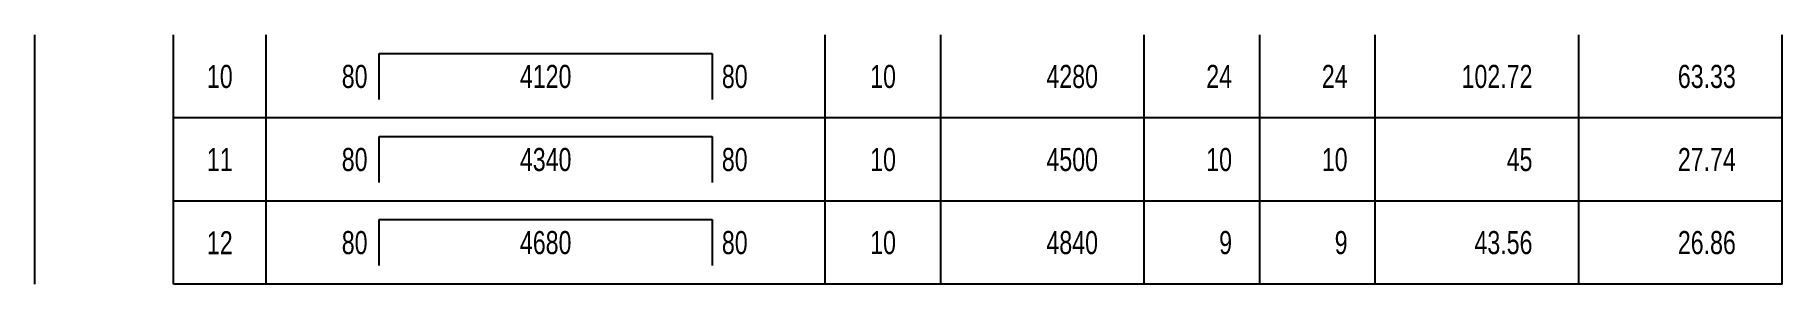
# Model space of a CAD drawing. Header units: inches. Extents: x -3538 to 66114, y -2541134 to 4288.
# Drawn here: x 38462 to 43187, y -28351 to -27676 of the extents above; entities that cross this region are included whole.
import ezdxf
from ezdxf.enums import TextEntityAlignment as Align

# ---------------------------------------------------------------- set-up
doc = ezdxf.new("R2010")
doc.units = ezdxf.units.IN
doc.header["$MEASUREMENT"] = 0
for name, color, linetype in [('KCS_STEEL', 4, 'Continuous'), ('KCS_TEXT_TK', 2, 'Continuous'), ('KCS_THONGKE', 5, 'Continuous')]:
    doc.layers.add(name, color=color, linetype=linetype)
doc.styles.add('KCS_SMTEXT', font='3t-unicode.shx', dxfattribs={"width": 0.7})

# ---------------------------------------------------------------- blocks, each defined once
blk = doc.blocks.new('TK_9')
at = {"layer": 'KCS_STEEL'}
for p, q in [((22.25, 7), (58.25, 7)), ((22.25, 2), (22.25, 7)), ((58.25, 7), (58.25, 2))]:
    blk.add_line(p, q, dxfattribs=at)
at = {"layer": 'KCS_TEXT_TK'}
for p, q in [((-15, 0), (-15, 9)), ((0, 0), (0, 9)), ((10, 0), (10, 9)), ((70.5, 0), (70.5, 9)), ((83, 0), (83, 9)), ((105, 0), (105, 9)), ((117.5, 0), (117.5, 9)), ((130, 0), (130, 9)), ((152, 0), (152, 9)), ((174, 0), (174, 9))]:
    blk.add_line(p, q, dxfattribs=at)
at = {"layer": 'KCS_THONGKE'}
blk.add_line((174, 0), (0, 0), dxfattribs=at)
at = {"layer": 'KCS_TEXT_TK', "style": 'KCS_SMTEXT', "width": 0.75}
for tag, p in [('SH', (5, 4.5)), ('L2', (40.25, 4.5)), ('DK', (76.75, 4.5))]:
    blk.add_attdef(tag, text='', height=2.5, dxfattribs=at).set_placement(p, align=Align.MIDDLE)
for tag, p in [('L1', (20.98, 4.5)), ('DAI', (100, 4.5)), ('SL1', (114.5, 4.5)), ('SLA', (127, 4.5)), ('DT', (147, 4.5)), ('TL', (169, 4.5))]:
    blk.add_attdef(tag, text='', height=2.5, dxfattribs=at).set_placement(p, align=Align.MIDDLE_RIGHT)
blk.add_attdef('L3', text='', height=2.5, dxfattribs=at).set_placement((59.31, 4.5), align=Align.MIDDLE_LEFT)

msp = doc.modelspace()

# ---------------------------------------------------------------- block references
at = {"layer": 'KCS_THONGKE', "xscale": 25, "yscale": 25, "zscale": 25}
for p, values in [((38837.3, -27901.3), {'SH': '10', 'L1': '80', 'L2': '4120', 'L3': '80', 'DK': '10', 'DAI': '4280', 'SL1': '24', 'SLA': '24', 'DT': '102.72', 'TL': '63.33'}), ((38837.3, -28126.3), {'SH': '11', 'L1': '80', 'L2': '4340', 'L3': '80', 'DK': '10', 'DAI': '4500', 'SL1': '10', 'SLA': '10', 'DT': '45', 'TL': '27.74'}), ((38837.3, -28351.3), {'SH': '12', 'L1': '80', 'L2': '4680', 'L3': '80', 'DK': '10', 'DAI': '4840', 'SL1': '9', 'SLA': '9', 'DT': '43.56', 'TL': '26.86'})]:
    msp.add_blockref('TK_9', p, dxfattribs=at).add_auto_attribs(values)

doc.saveas('drawing.dxf')
